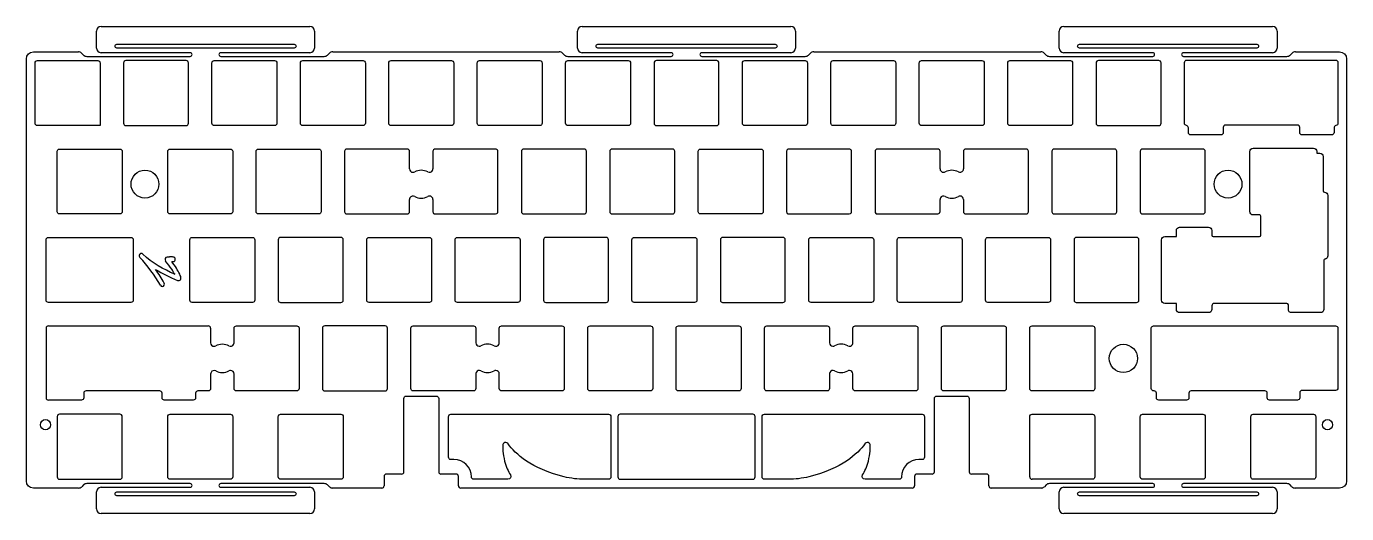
# Model space of a CAD drawing. Header units: millimetres. Extents: x -68 to 216, y -105 to 0.
import ezdxf

# ---------------------------------------------------------------- set-up
doc = ezdxf.new("R2010")
doc.units = ezdxf.units.MM
doc.header["$MEASUREMENT"] = 0
doc.layers.add('Layer 1', color=7, linetype='Continuous', lineweight=0)

# ---------------------------------------------------------------- blocks, each defined once
blk = doc.blocks.new('Block_0')
at = {"layer": 'Layer 1', "color": 18, "lineweight": 25, "true_color": 0x000000}
for p, q in [((-53.17, -4.73), (-53.17, -1.07)), ((-52.17, -0.07), (-7.17, -0.07)), ((-6.17, -1.07), (-6.17, -4.73)), ((50.46, -4.73), (50.46, -1.07)), ((51.46, -0.07), (96.46, -0.07)), ((97.46, -1.07), (97.46, -4.73)), ((154.23, -4.73), (154.23, -1.07)), ((155.23, -0.07), (200.23, -0.07)), ((201.23, -1.07), (201.23, -4.73)), ((-66.77, -5.54), (-57.07, -5.54)), ((-2.26, -5.54), (46.55, -5.54)), ((101.36, -5.54), (150.33, -5.54)), ((205.14, -5.54), (214.68, -5.54)), ((-68.27, -98.02), (-68.27, -7.04)), ((-66.39, -20.93), (-66.39, -7.93)), ((-65.89, -7.43), (-52.89, -7.43)), ((-56.36, -5.83), (-55.96, -6.24)), ((-55.25, -6.53), (-32.97, -6.53)), ((-52.39, -7.93), (-52.39, -21.43)), ((-32.97, -5.73), (-52.17, -5.73)), ((-47.34, -7.93), (-47.34, -20.93)), ((-33.84, -7.43), (-46.84, -7.43)), ((-33.34, -20.93), (-33.34, -7.93)), ((-28.29, -20.93), (-28.29, -7.93)), ((-27.79, -7.43), (-14.79, -7.43)), ((-7.17, -5.73), (-26.37, -5.73)), ((-26.37, -6.53), (-4.08, -6.53)), ((-14.29, -7.93), (-14.29, -20.93)), ((-9.24, -20.93), (-9.24, -7.93)), ((-8.74, -7.43), (4.26, -7.43)), ((-3.37, -6.24), (-2.97, -5.83)), ((4.76, -7.93), (4.76, -20.93)), ((9.81, -20.93), (9.81, -7.93)), ((10.31, -7.43), (23.31, -7.43)), ((23.81, -7.93), (23.81, -20.93)), ((28.86, -20.93), (28.86, -7.93)), ((29.36, -7.43), (42.36, -7.43)), ((42.86, -7.93), (42.86, -20.93)), ((47.26, -5.83), (47.67, -6.24)), ((47.91, -20.93), (47.91, -7.93)), ((48.37, -6.53), (70.66, -6.53)), ((48.41, -7.43), (61.41, -7.43)), ((70.66, -5.73), (51.46, -5.73)), ((61.91, -7.93), (61.91, -20.93)), ((66.96, -7.93), (66.96, -20.93)), ((80.46, -7.43), (67.46, -7.43)), ((96.46, -5.73), (77.26, -5.73)), ((77.26, -6.53), (99.54, -6.53)), ((80.96, -20.93), (80.96, -7.93)), ((86.01, -20.93), (86.01, -7.93)), ((86.51, -7.43), (99.51, -7.43)), ((100.01, -7.93), (100.01, -20.93)), ((100.25, -6.24), (100.65, -5.83)), ((105.06, -20.93), (105.06, -7.93)), ((105.56, -7.43), (118.56, -7.43)), ((119.06, -7.93), (119.06, -20.93)), ((124.11, -20.93), (124.11, -7.93)), ((124.61, -7.43), (137.61, -7.43)), ((138.11, -7.93), (138.11, -20.93)), ((143.16, -20.93), (143.16, -7.93)), ((143.66, -7.43), (156.66, -7.43)), ((151.04, -5.83), (151.44, -6.24)), ((152.15, -6.53), (174.43, -6.53)), ((174.43, -5.73), (155.23, -5.73)), ((157.16, -7.93), (157.16, -20.93)), ((162.21, -7.93), (162.21, -20.93)), ((175.71, -7.43), (162.71, -7.43)), ((176.21, -20.93), (176.21, -7.93)), ((200.23, -5.73), (181.03, -5.73)), ((181.03, -6.53), (203.32, -6.53)), ((181.26, -20.93), (181.26, -7.83)), ((181.76, -7.33), (213.81, -7.33)), ((204.03, -6.24), (204.43, -5.83)), ((214.31, -7.83), (214.31, -20.93)), ((216.18, -7.04), (216.18, -98.02)), ((-52.39, -21.43), (-65.89, -21.43)), ((-46.84, -21.43), (-33.84, -21.43)), ((-14.79, -21.43), (-27.79, -21.43)), ((4.26, -21.43), (-8.74, -21.43)), ((23.31, -21.43), (10.31, -21.43)), ((42.36, -21.43), (29.36, -21.43)), ((61.41, -21.43), (48.41, -21.43)), ((67.46, -21.43), (80.46, -21.43)), ((99.51, -21.43), (86.51, -21.43)), ((118.56, -21.43), (105.56, -21.43)), ((137.61, -21.43), (124.61, -21.43)), ((156.66, -21.43), (143.66, -21.43)), ((162.71, -21.43), (175.71, -21.43)), ((182.1, -22.93), (182.1, -21.92)), ((189.6, -21.83), (189.6, -22.93)), ((205.58, -21.33), (190.1, -21.33)), ((206.08, -22.93), (206.08, -21.83)), ((213.47, -21.92), (213.47, -22.93)), ((189.1, -23.43), (182.6, -23.43)), ((212.97, -23.43), (206.58, -23.43)), ((-61.63, -39.98), (-61.63, -26.98)), ((-61.13, -26.48), (-48.13, -26.48)), ((-47.63, -26.98), (-47.63, -39.98)), ((-37.82, -39.98), (-37.82, -26.98)), ((-37.32, -26.48), (-24.32, -26.48)), ((-23.82, -26.98), (-23.82, -39.98)), ((-18.77, -39.98), (-18.77, -26.98)), ((-18.27, -26.48), (-5.27, -26.48)), ((-4.77, -26.98), (-4.77, -39.98)), ((0.28, -26.98), (0.28, -39.98)), ((13.78, -26.48), (0.78, -26.48)), ((14.28, -30.75), (14.28, -26.98)), ((19.33, -26.98), (19.33, -30.75)), ((32.83, -26.48), (19.83, -26.48)), ((33.33, -39.98), (33.33, -26.98)), ((38.38, -26.98), (38.38, -39.98)), ((51.88, -26.48), (38.88, -26.48)), ((52.38, -39.98), (52.38, -26.98)), ((57.43, -26.98), (57.43, -39.98)), ((70.93, -26.48), (57.93, -26.48)), ((71.43, -39.98), (71.43, -26.98)), ((76.48, -39.98), (76.48, -26.98)), ((76.98, -26.48), (89.98, -26.48)), ((90.48, -26.98), (90.48, -39.98)), ((95.53, -26.98), (95.53, -39.98)), ((109.03, -26.48), (96.03, -26.48)), ((109.53, -39.98), (109.53, -26.98)), ((114.58, -26.98), (114.58, -39.98)), ((128.08, -26.48), (115.08, -26.48)), ((128.58, -30.75), (128.58, -26.98)), ((133.63, -26.98), (133.63, -30.75)), ((147.13, -26.48), (134.13, -26.48)), ((147.63, -39.98), (147.63, -26.98)), ((152.68, -26.98), (152.68, -39.98)), ((166.18, -26.48), (153.18, -26.48)), ((166.68, -39.98), (166.68, -26.98)), ((171.73, -26.98), (171.73, -39.98)), ((185.23, -26.48), (172.23, -26.48)), ((185.73, -39.98), (185.73, -26.98)), ((195.35, -39.98), (195.35, -26.98)), ((196.05, -26.28), (209.05, -26.28)), ((209.75, -26.98), (209.75, -27.37)), ((209.75, -27.37), (210.43, -27.37)), ((211.13, -28.07), (211.13, -35.51)), ((212.13, -36.51), (212.13, -49.51)), ((14.28, -39.98), (14.28, -37.36)), ((19.33, -37.36), (19.33, -39.98)), ((128.58, -39.98), (128.58, -37.36)), ((133.63, -37.36), (133.63, -39.98)), ((-48.13, -40.48), (-61.13, -40.48)), ((-24.32, -40.48), (-37.32, -40.48)), ((-5.27, -40.48), (-18.27, -40.48)), ((0.78, -40.48), (13.78, -40.48)), ((19.83, -40.48), (32.83, -40.48)), ((38.88, -40.48), (51.88, -40.48)), ((57.93, -40.48), (70.93, -40.48)), ((89.98, -40.48), (76.98, -40.48)), ((96.03, -40.48), (109.03, -40.48)), ((115.08, -40.48), (128.08, -40.48)), ((134.13, -40.48), (147.13, -40.48)), ((153.18, -40.48), (166.18, -40.48)), ((172.23, -40.48), (185.23, -40.48)), ((197.43, -40.68), (196.05, -40.68)), ((197.73, -45.03), (197.73, -40.98)), ((177, -45.33), (179.51, -45.33)), ((179.51, -45.33), (179.51, -44.03)), ((180.21, -43.33), (186.46, -43.33)), ((187.16, -44.03), (187.16, -45.03)), ((187.46, -45.33), (197.43, -45.33)), ((-64.03, -59.03), (-64.03, -46.03)), ((-63.53, -45.53), (-45.75, -45.53)), ((-45.25, -46.03), (-45.25, -59.03)), ((-33.05, -59.03), (-33.05, -46.03)), ((-32.55, -45.53), (-19.55, -45.53)), ((-19.05, -46.03), (-19.05, -59.03)), ((-14, -46.03), (-14, -59.03)), ((-0.5, -45.53), (-13.5, -45.53)), ((0, -59.03), (0, -46.03)), ((5.05, -59.03), (5.05, -46.03)), ((5.55, -45.53), (18.55, -45.53)), ((19.05, -46.03), (19.05, -59.03)), ((24.1, -59.03), (24.1, -46.03)), ((24.6, -45.53), (37.6, -45.53)), ((38.1, -46.03), (38.1, -59.03)), ((43.15, -46.03), (43.15, -59.03)), ((56.65, -45.53), (43.65, -45.53)), ((57.15, -59.03), (57.15, -46.03)), ((62.2, -59.03), (62.2, -46.03)), ((62.7, -45.53), (75.7, -45.53)), ((76.2, -46.03), (76.2, -59.03)), ((81.25, -46.03), (81.25, -59.03)), ((94.75, -45.53), (81.75, -45.53)), ((95.25, -59.03), (95.25, -46.03)), ((100.3, -59.03), (100.3, -46.03)), ((100.8, -45.53), (113.8, -45.53)), ((114.3, -46.03), (114.3, -59.03)), ((119.35, -59.03), (119.35, -46.03)), ((119.85, -45.53), (132.85, -45.53)), ((133.35, -46.03), (133.35, -59.03)), ((138.4, -59.03), (138.4, -46.03)), ((138.9, -45.53), (151.9, -45.53)), ((152.4, -46.03), (152.4, -59.03)), ((157.45, -46.03), (157.45, -59.03)), ((170.95, -45.53), (157.95, -45.53)), ((171.45, -59.03), (171.45, -46.03)), ((176.3, -59.03), (176.3, -46.03)), ((-36.67, -50.72), (-36.64, -50.72)), ((211.29, -50.49), (211.29, -61.03)), ((-45.75, -59.53), (-63.53, -59.53)), ((-19.55, -59.53), (-32.55, -59.53)), ((-13.5, -59.53), (-0.5, -59.53)), ((18.55, -59.53), (5.55, -59.53)), ((37.6, -59.53), (24.6, -59.53)), ((43.65, -59.53), (56.65, -59.53)), ((75.7, -59.53), (62.7, -59.53)), ((81.75, -59.53), (94.75, -59.53)), ((113.8, -59.53), (100.8, -59.53)), ((132.85, -59.53), (119.85, -59.53)), ((151.9, -59.53), (138.9, -59.53)), ((157.95, -59.53), (170.95, -59.53)), ((179.51, -59.73), (177, -59.73)), ((179.51, -61.03), (179.51, -59.73)), ((203.34, -59.73), (187.66, -59.73)), ((186.46, -61.73), (180.21, -61.73)), ((187.16, -60.23), (187.16, -61.03)), ((203.64, -61.03), (203.64, -60.03)), ((210.59, -61.73), (204.34, -61.73)), ((-64.03, -65.08), (-64.03, -80.08)), ((-63.53, -64.58), (-29.08, -64.58)), ((-28.58, -65.08), (-28.58, -68.23)), ((-23.53, -68.23), (-23.53, -65.08)), ((-23.03, -64.58), (-10.03, -64.58)), ((-9.53, -65.08), (-9.53, -78.08)), ((-4.48, -65.08), (-4.48, -78.08)), ((9.02, -64.58), (-3.98, -64.58)), ((9.52, -78.08), (9.52, -65.08)), ((14.57, -78.08), (14.57, -65.08)), ((15.07, -64.58), (28.07, -64.58)), ((28.57, -65.08), (28.57, -68.22)), ((33.62, -68.22), (33.62, -65.08)), ((34.12, -64.58), (47.12, -64.58)), ((47.62, -65.08), (47.62, -78.08)), ((52.67, -78.08), (52.67, -65.08)), ((53.17, -64.58), (66.17, -64.58)), ((66.67, -65.08), (66.67, -78.08)), ((71.72, -78.08), (71.72, -65.08)), ((72.22, -64.58), (85.22, -64.58)), ((85.72, -65.08), (85.72, -78.08)), ((90.77, -78.08), (90.77, -65.08)), ((91.27, -64.58), (104.27, -64.58)), ((104.77, -65.08), (104.77, -68.22)), ((109.82, -68.22), (109.82, -65.08)), ((110.32, -64.58), (123.32, -64.58)), ((123.82, -65.08), (123.82, -78.08)), ((128.87, -78.08), (128.87, -65.08)), ((129.37, -64.58), (142.37, -64.58)), ((142.87, -65.08), (142.87, -78.08)), ((147.92, -78.08), (147.92, -65.08)), ((148.42, -64.58), (161.42, -64.58)), ((161.92, -65.08), (161.92, -78.08)), ((174.11, -78.08), (174.11, -65.08)), ((174.61, -64.58), (213.81, -64.58)), ((214.31, -65.08), (214.31, -77.98)), ((-28.58, -74.95), (-28.58, -78.08)), ((-23.53, -78.08), (-23.53, -74.95)), ((28.57, -74.94), (28.57, -78.08)), ((33.62, -78.08), (33.62, -74.94)), ((104.77, -74.94), (104.77, -78.08)), ((109.82, -78.08), (109.82, -74.94)), ((-55.92, -79.08), (-55.92, -80.08)), ((-39.55, -78.58), (-55.42, -78.58)), ((-39.05, -80.08), (-39.05, -79.08)), ((-31.8, -79.08), (-31.8, -80.08)), ((-29.08, -78.58), (-31.3, -78.58)), ((-10.03, -78.58), (-23.03, -78.58)), ((-3.98, -78.58), (9.02, -78.58)), ((28.07, -78.58), (15.07, -78.58)), ((47.12, -78.58), (34.12, -78.58)), ((66.17, -78.58), (53.17, -78.58)), ((85.22, -78.58), (72.22, -78.58)), ((104.27, -78.58), (91.27, -78.58)), ((123.32, -78.58), (110.32, -78.58)), ((142.37, -78.58), (129.37, -78.58)), ((161.42, -78.58), (148.42, -78.58)), ((174.7, -78.58), (174.61, -78.58)), ((175.2, -80.08), (175.2, -79.08)), ((182.2, -79.08), (182.2, -80.08)), ((198.58, -78.58), (182.7, -78.58)), ((199.08, -80.08), (199.08, -79.08)), ((206.08, -78.98), (206.08, -80.08)), ((213.81, -78.48), (206.58, -78.48)), ((-62.67, -80.58), (-63.53, -80.58)), ((-56.42, -80.58), (-62.67, -80.58)), ((-32.3, -80.58), (-38.55, -80.58)), ((13.06, -96.02), (13.06, -80.2)), ((13.56, -79.7), (20.06, -79.7)), ((20.56, -80.2), (20.56, -96.02)), ((127.36, -96.02), (127.36, -80.2)), ((127.86, -79.7), (134.36, -79.7)), ((134.86, -80.2), (134.86, -96.02)), ((181.7, -80.58), (175.7, -80.58)), ((205.58, -80.58), (199.58, -80.58)), ((-61.63, -84.13), (-61.63, -97.13)), ((-48.13, -83.63), (-61.13, -83.63)), ((-47.63, -97.13), (-47.63, -84.13)), ((-37.82, -97.13), (-37.82, -84.13)), ((-37.32, -83.63), (-24.32, -83.63)), ((-23.82, -84.13), (-23.82, -97.13)), ((-14, -97.13), (-14, -84.13)), ((-13.5, -83.63), (-0.5, -83.63)), ((0, -84.13), (0, -97.13)), ((147.92, -97.13), (147.92, -84.13)), ((148.42, -83.63), (161.42, -83.63)), ((161.92, -84.13), (161.92, -97.13)), ((171.73, -97.13), (171.73, -84.13)), ((172.23, -83.63), (185.23, -83.63)), ((185.73, -84.13), (185.73, -97.13)), ((195.55, -97.13), (195.55, -84.13)), ((196.05, -83.63), (209.05, -83.63)), ((209.55, -84.13), (209.55, -97.13)), ((12.56, -96.52), (9.31, -96.52)), ((24.31, -96.52), (21.06, -96.52)), ((126.86, -96.52), (123.61, -96.52)), ((138.61, -96.52), (135.36, -96.52)), ((-57.05, -99.52), (-66.77, -99.52)), ((-61.13, -97.63), (-48.13, -97.63)), ((-55.96, -98.85), (-56.34, -99.23)), ((-32.97, -98.56), (-55.25, -98.56)), ((-52.17, -99.36), (-32.97, -99.36)), ((-24.32, -97.63), (-37.32, -97.63)), ((-4.08, -98.56), (-26.37, -98.56)), ((-26.37, -99.36), (-7.17, -99.36)), ((-0.5, -97.63), (-13.5, -97.63)), ((-2.99, -99.23), (-3.37, -98.85)), ((8.31, -99.52), (-2.29, -99.52)), ((8.81, -97.02), (8.81, -99.02)), ((24.81, -99.02), (24.81, -97.02)), ((122.61, -99.52), (25.31, -99.52)), ((123.11, -97.02), (123.11, -99.02)), ((139.11, -99.02), (139.11, -97.02)), ((150.35, -99.52), (139.61, -99.52)), ((161.42, -97.63), (148.42, -97.63)), ((151.44, -98.85), (151.06, -99.23)), ((174.43, -98.56), (152.15, -98.56)), ((155.23, -99.36), (174.43, -99.36)), ((185.23, -97.63), (172.23, -97.63)), ((203.32, -98.56), (181.03, -98.56)), ((181.03, -99.36), (200.23, -99.36)), ((209.05, -97.63), (196.05, -97.63)), ((204.41, -99.23), (204.03, -98.85)), ((214.68, -99.52), (205.11, -99.52)), ((-53.17, -104.02), (-53.17, -100.36)), ((-6.17, -100.36), (-6.17, -104.02)), ((154.23, -104.02), (154.23, -100.36)), ((201.23, -100.36), (201.23, -104.02)), ((-7.17, -105.02), (-52.17, -105.02)), ((200.23, -105.02), (155.23, -105.02))]:
    blk.add_line(p, q, dxfattribs=at)
for centre, radius in [((-42.72, -34.05), 3), ((190.64, -34.05), 3), ((168.09, -71.59), 3.05), ((-64.15, -85.87), 1.1), ((212.07, -85.87), 1.1)]:
    blk.add_circle(centre, radius, dxfattribs=at)
for points in [[(-52.17, -0.07), (-52.72, -0.07), (-53.17, -0.52), (-53.17, -1.07)], [(-6.17, -1.07), (-6.17, -0.52), (-6.61, -0.07), (-7.17, -0.07)], [(51.46, -0.07), (50.91, -0.07), (50.46, -0.52), (50.46, -1.07)], [(97.46, -1.07), (97.46, -0.52), (97.01, -0.07), (96.46, -0.07)], [(155.23, -0.07), (154.68, -0.07), (154.23, -0.52), (154.23, -1.07)], [(201.23, -1.07), (201.23, -0.52), (200.79, -0.07), (200.23, -0.07)], [(-68.27, -7.04), (-68.27, -6.21), (-67.6, -5.54), (-66.77, -5.54)], [(-56.36, -5.83), (-56.55, -5.65), (-56.81, -5.54), (-57.07, -5.54)], [(-53.17, -4.73), (-53.17, -5.28), (-52.72, -5.73), (-52.17, -5.73)], [(-7.17, -5.73), (-6.61, -5.73), (-6.17, -5.28), (-6.17, -4.73)], [(-2.26, -5.54), (-2.53, -5.54), (-2.78, -5.65), (-2.97, -5.83)], [(47.26, -5.83), (47.07, -5.65), (46.82, -5.54), (46.55, -5.54)], [(50.46, -4.73), (50.46, -5.28), (50.91, -5.73), (51.46, -5.73)], [(96.46, -5.73), (97.01, -5.73), (97.46, -5.28), (97.46, -4.73)], [(101.36, -5.54), (101.1, -5.54), (100.84, -5.65), (100.65, -5.83)], [(151.04, -5.83), (150.85, -5.65), (150.6, -5.54), (150.33, -5.54)], [(154.23, -4.73), (154.23, -5.28), (154.68, -5.73), (155.23, -5.73)], [(200.23, -5.73), (200.79, -5.73), (201.23, -5.28), (201.23, -4.73)], [(205.14, -5.54), (204.87, -5.54), (204.62, -5.65), (204.43, -5.83)], [(214.68, -5.54), (215.51, -5.54), (216.18, -6.21), (216.18, -7.04)], [(-66.39, -7.93), (-66.39, -7.66), (-66.17, -7.43), (-65.89, -7.43)], [(-55.96, -6.24), (-55.77, -6.43), (-55.52, -6.53), (-55.25, -6.53)], [(-52.89, -7.43), (-52.62, -7.43), (-52.39, -7.66), (-52.39, -7.93)], [(-46.84, -7.43), (-47.12, -7.43), (-47.34, -7.66), (-47.34, -7.93)], [(-33.34, -7.93), (-33.34, -7.66), (-33.57, -7.43), (-33.84, -7.43)], [(-32.57, -6.13), (-32.57, -5.91), (-32.75, -5.73), (-32.97, -5.73)], [(-32.97, -6.53), (-32.75, -6.53), (-32.57, -6.35), (-32.57, -6.13)], [(-28.29, -7.93), (-28.29, -7.66), (-28.07, -7.43), (-27.79, -7.43)], [(-14.79, -7.43), (-14.52, -7.43), (-14.29, -7.66), (-14.29, -7.93)], [(-9.24, -7.93), (-9.24, -7.66), (-9.02, -7.43), (-8.74, -7.43)], [(-4.08, -6.53), (-3.82, -6.53), (-3.56, -6.43), (-3.37, -6.24)], [(4.26, -7.43), (4.53, -7.43), (4.76, -7.66), (4.76, -7.93)], [(9.81, -7.93), (9.81, -7.66), (10.03, -7.43), (10.31, -7.43)], [(23.31, -7.43), (23.58, -7.43), (23.81, -7.66), (23.81, -7.93)], [(28.86, -7.93), (28.86, -7.66), (29.08, -7.43), (29.36, -7.43)], [(42.36, -7.43), (42.63, -7.43), (42.86, -7.66), (42.86, -7.93)], [(47.67, -6.24), (47.85, -6.43), (48.11, -6.53), (48.37, -6.53)], [(47.91, -7.93), (47.91, -7.66), (48.13, -7.43), (48.41, -7.43)], [(61.41, -7.43), (61.68, -7.43), (61.91, -7.66), (61.91, -7.93)], [(67.46, -7.43), (67.18, -7.43), (66.96, -7.66), (66.96, -7.93)], [(71.06, -6.13), (71.06, -5.91), (70.88, -5.73), (70.66, -5.73)], [(70.66, -6.53), (70.88, -6.53), (71.06, -6.35), (71.06, -6.13)], [(77.26, -5.73), (77.04, -5.73), (76.86, -5.91), (76.86, -6.13)], [(76.86, -6.13), (76.86, -6.35), (77.04, -6.53), (77.26, -6.53)], [(80.96, -7.93), (80.96, -7.66), (80.73, -7.43), (80.46, -7.43)], [(86.01, -7.93), (86.01, -7.66), (86.23, -7.43), (86.51, -7.43)], [(99.51, -7.43), (99.78, -7.43), (100.01, -7.66), (100.01, -7.93)], [(99.54, -6.53), (99.81, -6.53), (100.06, -6.43), (100.25, -6.24)], [(105.06, -7.93), (105.06, -7.66), (105.28, -7.43), (105.56, -7.43)], [(118.56, -7.43), (118.83, -7.43), (119.06, -7.66), (119.06, -7.93)], [(124.11, -7.93), (124.11, -7.66), (124.33, -7.43), (124.61, -7.43)], [(137.61, -7.43), (137.88, -7.43), (138.11, -7.66), (138.11, -7.93)], [(143.16, -7.93), (143.16, -7.66), (143.38, -7.43), (143.66, -7.43)], [(151.44, -6.24), (151.63, -6.43), (151.88, -6.53), (152.15, -6.53)], [(156.66, -7.43), (156.93, -7.43), (157.16, -7.66), (157.16, -7.93)], [(162.71, -7.43), (162.43, -7.43), (162.21, -7.66), (162.21, -7.93)], [(174.83, -6.13), (174.83, -5.91), (174.65, -5.73), (174.43, -5.73)], [(174.43, -6.53), (174.65, -6.53), (174.83, -6.35), (174.83, -6.13)], [(176.21, -7.93), (176.21, -7.66), (175.98, -7.43), (175.71, -7.43)], [(181.03, -5.73), (180.81, -5.73), (180.63, -5.91), (180.63, -6.13)], [(180.63, -6.13), (180.63, -6.35), (180.81, -6.53), (181.03, -6.53)], [(181.26, -7.83), (181.26, -7.56), (181.48, -7.33), (181.76, -7.33)], [(203.32, -6.53), (203.58, -6.53), (203.84, -6.43), (204.03, -6.24)], [(213.81, -7.33), (214.08, -7.33), (214.31, -7.56), (214.31, -7.83)], [(-65.89, -21.43), (-66.17, -21.43), (-66.39, -21.21), (-66.39, -20.93)], [(-47.34, -20.93), (-47.34, -21.21), (-47.12, -21.43), (-46.84, -21.43)], [(-33.84, -21.43), (-33.57, -21.43), (-33.34, -21.21), (-33.34, -20.93)], [(-27.79, -21.43), (-28.07, -21.43), (-28.29, -21.21), (-28.29, -20.93)], [(-14.29, -20.93), (-14.29, -21.21), (-14.52, -21.43), (-14.79, -21.43)], [(-8.74, -21.43), (-9.02, -21.43), (-9.24, -21.21), (-9.24, -20.93)], [(4.76, -20.93), (4.76, -21.21), (4.53, -21.43), (4.26, -21.43)], [(10.31, -21.43), (10.03, -21.43), (9.81, -21.21), (9.81, -20.93)], [(23.81, -20.93), (23.81, -21.21), (23.58, -21.43), (23.31, -21.43)], [(29.36, -21.43), (29.08, -21.43), (28.86, -21.21), (28.86, -20.93)], [(42.86, -20.93), (42.86, -21.21), (42.63, -21.43), (42.36, -21.43)], [(48.41, -21.43), (48.13, -21.43), (47.91, -21.21), (47.91, -20.93)], [(61.91, -20.93), (61.91, -21.21), (61.68, -21.43), (61.41, -21.43)], [(66.96, -20.93), (66.96, -21.21), (67.18, -21.43), (67.46, -21.43)], [(80.46, -21.43), (80.73, -21.43), (80.96, -21.21), (80.96, -20.93)], [(86.51, -21.43), (86.23, -21.43), (86.01, -21.21), (86.01, -20.93)], [(100.01, -20.93), (100.01, -21.21), (99.78, -21.43), (99.51, -21.43)], [(105.56, -21.43), (105.28, -21.43), (105.06, -21.21), (105.06, -20.93)], [(119.06, -20.93), (119.06, -21.21), (118.83, -21.43), (118.56, -21.43)], [(124.61, -21.43), (124.33, -21.43), (124.11, -21.21), (124.11, -20.93)], [(138.11, -20.93), (138.11, -21.21), (137.88, -21.43), (137.61, -21.43)], [(143.66, -21.43), (143.38, -21.43), (143.16, -21.21), (143.16, -20.93)], [(157.16, -20.93), (157.16, -21.21), (156.93, -21.43), (156.66, -21.43)], [(162.21, -20.93), (162.21, -21.21), (162.43, -21.43), (162.71, -21.43)], [(175.71, -21.43), (175.98, -21.43), (176.21, -21.21), (176.21, -20.93)], [(190.1, -21.33), (189.82, -21.33), (189.6, -21.56), (189.6, -21.83)], [(206.08, -21.83), (206.08, -21.56), (205.85, -21.33), (205.58, -21.33)], [(182.6, -23.43), (182.32, -23.43), (182.1, -23.21), (182.1, -22.93)], [(189.6, -22.93), (189.6, -23.21), (189.37, -23.43), (189.1, -23.43)], [(206.58, -23.43), (206.3, -23.43), (206.08, -23.21), (206.08, -22.93)], [(213.47, -22.93), (213.47, -23.21), (213.25, -23.43), (212.97, -23.43)], [(-61.63, -26.98), (-61.63, -26.71), (-61.41, -26.48), (-61.13, -26.48)], [(-48.13, -26.48), (-47.85, -26.48), (-47.63, -26.71), (-47.63, -26.98)], [(-37.82, -26.98), (-37.82, -26.71), (-37.59, -26.48), (-37.32, -26.48)], [(-24.32, -26.48), (-24.04, -26.48), (-23.82, -26.71), (-23.82, -26.98)], [(-18.77, -26.98), (-18.77, -26.71), (-18.54, -26.48), (-18.27, -26.48)], [(-5.27, -26.48), (-4.99, -26.48), (-4.77, -26.71), (-4.77, -26.98)], [(0.78, -26.48), (0.51, -26.48), (0.28, -26.71), (0.28, -26.98)], [(14.28, -26.98), (14.28, -26.71), (14.06, -26.48), (13.78, -26.48)], [(19.48, -26.63), (19.39, -26.72), (19.33, -26.85), (19.33, -26.98)], [(19.83, -26.48), (19.7, -26.48), (19.57, -26.53), (19.48, -26.63)], [(32.93, -26.49), (32.9, -26.49), (32.87, -26.48), (32.83, -26.48)], [(33.25, -26.7), (33.17, -26.59), (33.06, -26.52), (32.93, -26.49)], [(33.29, -26.79), (33.28, -26.76), (33.27, -26.73), (33.25, -26.7)], [(33.33, -26.98), (33.33, -26.92), (33.32, -26.85), (33.29, -26.79)], [(38.88, -26.48), (38.61, -26.48), (38.38, -26.71), (38.38, -26.98)], [(52.38, -26.98), (52.38, -26.71), (52.16, -26.48), (51.88, -26.48)], [(57.93, -26.48), (57.66, -26.48), (57.43, -26.71), (57.43, -26.98)], [(71.43, -26.98), (71.43, -26.71), (71.21, -26.48), (70.93, -26.48)], [(76.48, -26.98), (76.48, -26.71), (76.71, -26.48), (76.98, -26.48)], [(89.98, -26.48), (90.26, -26.48), (90.48, -26.71), (90.48, -26.98)], [(95.68, -26.63), (95.59, -26.72), (95.53, -26.85), (95.53, -26.98)], [(96.03, -26.48), (95.9, -26.48), (95.77, -26.53), (95.68, -26.63)], [(109.13, -26.49), (109.1, -26.49), (109.07, -26.48), (109.03, -26.48)], [(109.45, -26.7), (109.37, -26.59), (109.26, -26.52), (109.13, -26.49)], [(109.49, -26.79), (109.48, -26.76), (109.47, -26.73), (109.45, -26.7)], [(109.53, -26.98), (109.53, -26.92), (109.52, -26.85), (109.49, -26.79)], [(114.73, -26.63), (114.64, -26.72), (114.58, -26.85), (114.58, -26.98)], [(115.08, -26.48), (114.95, -26.48), (114.82, -26.53), (114.73, -26.63)], [(128.58, -26.98), (128.58, -26.71), (128.36, -26.48), (128.08, -26.48)], [(134.13, -26.48), (133.86, -26.48), (133.63, -26.71), (133.63, -26.98)], [(147.63, -26.98), (147.63, -26.71), (147.41, -26.48), (147.13, -26.48)], [(153.18, -26.48), (152.91, -26.48), (152.68, -26.71), (152.68, -26.98)], [(166.68, -26.98), (166.68, -26.71), (166.46, -26.48), (166.18, -26.48)], [(172.23, -26.48), (171.96, -26.48), (171.73, -26.71), (171.73, -26.98)], [(185.73, -26.98), (185.73, -26.71), (185.51, -26.48), (185.23, -26.48)], [(195.35, -26.98), (195.35, -26.6), (195.66, -26.28), (196.05, -26.28)], [(209.05, -26.28), (209.43, -26.28), (209.75, -26.6), (209.75, -26.98)], [(210.43, -27.37), (210.81, -27.37), (211.13, -27.68), (211.13, -28.07)], [(18.23, -31.41), (17.34, -30.94), (16.27, -30.94), (15.39, -31.41)], [(132.53, -31.41), (131.64, -30.94), (130.57, -30.94), (129.69, -31.41)], [(15.39, -36.7), (16.27, -37.18), (17.34, -37.18), (18.23, -36.7)], [(129.69, -36.7), (130.57, -37.18), (131.64, -37.18), (132.53, -36.7)], [(-61.13, -40.48), (-61.41, -40.48), (-61.63, -40.26), (-61.63, -39.98)], [(-47.63, -39.98), (-47.63, -40.26), (-47.85, -40.48), (-48.13, -40.48)], [(-37.32, -40.48), (-37.59, -40.48), (-37.82, -40.26), (-37.82, -39.98)], [(-23.82, -39.98), (-23.82, -40.26), (-24.04, -40.48), (-24.32, -40.48)], [(-18.27, -40.48), (-18.54, -40.48), (-18.77, -40.26), (-18.77, -39.98)], [(-4.77, -39.98), (-4.77, -40.26), (-4.99, -40.48), (-5.27, -40.48)], [(0.28, -39.98), (0.28, -40.26), (0.51, -40.48), (0.78, -40.48)], [(13.78, -40.48), (14.06, -40.48), (14.28, -40.26), (14.28, -39.98)], [(19.33, -39.98), (19.33, -40.12), (19.39, -40.24), (19.48, -40.34)], [(19.48, -40.34), (19.51, -40.37), (19.56, -40.4), (19.6, -40.42)], [(19.6, -40.42), (19.68, -40.46), (19.75, -40.48), (19.83, -40.48)], [(38.38, -39.98), (38.38, -40.26), (38.61, -40.48), (38.88, -40.48)], [(51.88, -40.48), (52.16, -40.48), (52.38, -40.26), (52.38, -39.98)], [(57.43, -39.98), (57.43, -40.26), (57.66, -40.48), (57.93, -40.48)], [(70.93, -40.48), (71.21, -40.48), (71.43, -40.26), (71.43, -39.98)], [(76.98, -40.48), (76.71, -40.48), (76.48, -40.26), (76.48, -39.98)], [(90.48, -39.98), (90.48, -40.26), (90.26, -40.48), (89.98, -40.48)], [(95.53, -39.98), (95.53, -40.12), (95.59, -40.24), (95.68, -40.34)], [(95.68, -40.34), (95.71, -40.37), (95.76, -40.4), (95.8, -40.42)], [(95.8, -40.42), (95.88, -40.46), (95.95, -40.48), (96.03, -40.48)], [(114.58, -39.98), (114.58, -40.12), (114.64, -40.24), (114.73, -40.34)], [(114.73, -40.34), (114.76, -40.37), (114.81, -40.4), (114.85, -40.42)], [(114.85, -40.42), (114.93, -40.46), (115, -40.48), (115.08, -40.48)], [(133.63, -39.98), (133.63, -40.26), (133.86, -40.48), (134.13, -40.48)], [(147.13, -40.48), (147.41, -40.48), (147.63, -40.26), (147.63, -39.98)], [(152.68, -39.98), (152.68, -40.26), (152.91, -40.48), (153.18, -40.48)], [(166.18, -40.48), (166.46, -40.48), (166.68, -40.26), (166.68, -39.98)], [(171.73, -39.98), (171.73, -40.26), (171.96, -40.48), (172.23, -40.48)], [(185.23, -40.48), (185.51, -40.48), (185.73, -40.26), (185.73, -39.98)], [(196.05, -40.68), (195.66, -40.68), (195.35, -40.37), (195.35, -39.98)], [(197.73, -40.98), (197.73, -40.82), (197.59, -40.68), (197.43, -40.68)], [(176.3, -46.03), (176.3, -45.65), (176.61, -45.33), (177, -45.33)], [(179.51, -44.03), (179.51, -43.65), (179.83, -43.33), (180.21, -43.33)], [(186.46, -43.33), (186.85, -43.33), (187.16, -43.65), (187.16, -44.03)], [(187.16, -45.03), (187.16, -45.2), (187.3, -45.33), (187.46, -45.33)], [(197.43, -45.33), (197.59, -45.33), (197.73, -45.2), (197.73, -45.03)], [(-64.03, -46.03), (-64.03, -45.76), (-63.8, -45.53), (-63.53, -45.53)], [(-45.75, -45.53), (-45.47, -45.53), (-45.25, -45.76), (-45.25, -46.03)], [(-33.05, -46.03), (-33.05, -45.76), (-32.83, -45.53), (-32.55, -45.53)], [(-19.55, -45.53), (-19.28, -45.53), (-19.05, -45.76), (-19.05, -46.03)], [(-13.5, -45.53), (-13.78, -45.53), (-14, -45.76), (-14, -46.03)], [(0, -46.03), (0, -45.76), (-0.23, -45.53), (-0.5, -45.53)], [(5.05, -46.03), (5.05, -45.76), (5.27, -45.53), (5.55, -45.53)], [(18.55, -45.53), (18.82, -45.53), (19.05, -45.76), (19.05, -46.03)], [(24.1, -46.03), (24.1, -45.76), (24.32, -45.53), (24.6, -45.53)], [(37.6, -45.53), (37.87, -45.53), (38.1, -45.76), (38.1, -46.03)], [(43.65, -45.53), (43.37, -45.53), (43.15, -45.76), (43.15, -46.03)], [(57.15, -46.03), (57.15, -45.76), (56.92, -45.53), (56.65, -45.53)], [(62.2, -46.03), (62.2, -45.76), (62.42, -45.53), (62.7, -45.53)], [(75.7, -45.53), (75.97, -45.53), (76.2, -45.76), (76.2, -46.03)], [(81.75, -45.53), (81.47, -45.53), (81.25, -45.76), (81.25, -46.03)], [(95.25, -46.03), (95.25, -45.76), (95.02, -45.53), (94.75, -45.53)], [(100.3, -46.03), (100.3, -45.76), (100.52, -45.53), (100.8, -45.53)], [(113.8, -45.53), (114.07, -45.53), (114.3, -45.76), (114.3, -46.03)], [(119.35, -46.03), (119.35, -45.76), (119.57, -45.53), (119.85, -45.53)], [(132.85, -45.53), (133.12, -45.53), (133.35, -45.76), (133.35, -46.03)], [(138.4, -46.03), (138.4, -45.76), (138.62, -45.53), (138.9, -45.53)], [(151.9, -45.53), (152.17, -45.53), (152.4, -45.76), (152.4, -46.03)], [(157.95, -45.53), (157.67, -45.53), (157.45, -45.76), (157.45, -46.03)], [(171.45, -46.03), (171.45, -45.76), (171.22, -45.53), (170.95, -45.53)], [(-43.94, -49.3), (-44.02, -49.48), (-43.98, -49.67), (-43.84, -49.82)], [(-39.39, -55.84), (-40.64, -53.67), (-42.14, -51.64), (-43.84, -49.82)], [(-36.3, -53.47), (-38.7, -52.38), (-41.2, -51.14), (-43.16, -49.13)], [(-38.37, -50.09), (-38.44, -50.26), (-38.4, -50.45), (-38.27, -50.61)], [(-37.93, -49.78), (-38.14, -49.8), (-38.3, -49.92), (-38.37, -50.09)], [(-36.95, -52.39), (-37.35, -51.78), (-37.79, -51.18), (-38.27, -50.61)], [(-35.94, -52.17), (-36.25, -51.69), (-36.59, -51.19), (-36.96, -50.71)], [(-36.96, -50.71), (-36.86, -50.71), (-36.77, -50.71), (-36.67, -50.72)], [(-36.2, -50.27), (-36.2, -50.02), (-36.36, -49.76), (-36.67, -49.75)], [(-36.64, -50.72), (-36.35, -50.72), (-36.21, -50.49), (-36.2, -50.27)], [(-38.56, -55.35), (-39.13, -54.36), (-39.76, -53.38), (-40.44, -52.44)], [(-40.44, -52.44), (-38.98, -53.31), (-37.44, -54.02), (-35.73, -54.78)], [(-36.41, -53.29), (-36.58, -52.99), (-36.76, -52.69), (-36.95, -52.39)], [(-35.23, -53.44), (-35.45, -53.01), (-35.69, -52.58), (-35.94, -52.17)], [(-35.02, -54.49), (-34.88, -54.12), (-35.05, -53.78), (-35.23, -53.44)], [(-39.39, -55.84), (-39.31, -56), (-39.17, -56.08), (-39.01, -56.08)], [(-39.01, -56.08), (-38.82, -56.08), (-38.64, -55.97), (-38.55, -55.82)], [(-38.55, -55.82), (-38.47, -55.67), (-38.47, -55.51), (-38.56, -55.35)], [(-35.73, -54.78), (-35.64, -54.82), (-35.56, -54.84), (-35.48, -54.84)], [(-35.48, -54.84), (-35.27, -54.84), (-35.1, -54.71), (-35.02, -54.49)], [(-63.53, -59.53), (-63.8, -59.53), (-64.03, -59.31), (-64.03, -59.03)], [(-45.25, -59.03), (-45.25, -59.31), (-45.47, -59.53), (-45.75, -59.53)], [(-32.55, -59.53), (-32.83, -59.53), (-33.05, -59.31), (-33.05, -59.03)], [(-19.05, -59.03), (-19.05, -59.31), (-19.28, -59.53), (-19.55, -59.53)], [(-14, -59.03), (-14, -59.31), (-13.78, -59.53), (-13.5, -59.53)], [(-0.5, -59.53), (-0.23, -59.53), (0, -59.31), (0, -59.03)], [(5.55, -59.53), (5.27, -59.53), (5.05, -59.31), (5.05, -59.03)], [(19.05, -59.03), (19.05, -59.31), (18.82, -59.53), (18.55, -59.53)], [(24.6, -59.53), (24.32, -59.53), (24.1, -59.31), (24.1, -59.03)], [(38.1, -59.03), (38.1, -59.31), (37.87, -59.53), (37.6, -59.53)], [(43.15, -59.03), (43.15, -59.31), (43.37, -59.53), (43.65, -59.53)], [(56.65, -59.53), (56.92, -59.53), (57.15, -59.31), (57.15, -59.03)], [(62.7, -59.53), (62.42, -59.53), (62.2, -59.31), (62.2, -59.03)], [(76.2, -59.03), (76.2, -59.31), (75.97, -59.53), (75.7, -59.53)], [(81.25, -59.03), (81.25, -59.31), (81.47, -59.53), (81.75, -59.53)], [(94.75, -59.53), (95.02, -59.53), (95.25, -59.31), (95.25, -59.03)], [(100.8, -59.53), (100.52, -59.53), (100.3, -59.31), (100.3, -59.03)], [(114.3, -59.03), (114.3, -59.31), (114.07, -59.53), (113.8, -59.53)], [(119.85, -59.53), (119.57, -59.53), (119.35, -59.31), (119.35, -59.03)], [(133.35, -59.03), (133.35, -59.31), (133.12, -59.53), (132.85, -59.53)], [(138.9, -59.53), (138.62, -59.53), (138.4, -59.31), (138.4, -59.03)], [(152.4, -59.03), (152.4, -59.31), (152.17, -59.53), (151.9, -59.53)], [(157.45, -59.03), (157.45, -59.31), (157.67, -59.53), (157.95, -59.53)], [(170.95, -59.53), (171.22, -59.53), (171.45, -59.31), (171.45, -59.03)], [(177, -59.73), (176.61, -59.73), (176.3, -59.42), (176.3, -59.03)], [(203.64, -60.03), (203.64, -59.87), (203.51, -59.73), (203.34, -59.73)], [(180.21, -61.73), (179.83, -61.73), (179.51, -61.42), (179.51, -61.03)], [(187.16, -61.03), (187.16, -61.42), (186.85, -61.73), (186.46, -61.73)], [(204.34, -61.73), (203.95, -61.73), (203.64, -61.42), (203.64, -61.03)], [(211.29, -61.03), (211.29, -61.42), (210.98, -61.73), (210.59, -61.73)], [(-28.58, -65.08), (-28.58, -64.81), (-28.8, -64.58), (-29.08, -64.58)], [(-23.53, -65.08), (-23.53, -64.81), (-23.31, -64.58), (-23.03, -64.58)], [(-10.03, -64.58), (-9.75, -64.58), (-9.53, -64.81), (-9.53, -65.08)], [(-3.98, -64.58), (-4.26, -64.58), (-4.48, -64.81), (-4.48, -65.08)], [(9.52, -65.08), (9.52, -64.81), (9.3, -64.58), (9.02, -64.58)], [(14.57, -65.08), (14.57, -64.81), (14.79, -64.58), (15.07, -64.58)], [(28.07, -64.58), (28.35, -64.58), (28.57, -64.81), (28.57, -65.08)], [(33.62, -65.08), (33.62, -64.81), (33.84, -64.58), (34.12, -64.58)], [(47.12, -64.58), (47.4, -64.58), (47.62, -64.81), (47.62, -65.08)], [(52.67, -65.08), (52.67, -64.81), (52.89, -64.58), (53.17, -64.58)], [(66.17, -64.58), (66.45, -64.58), (66.67, -64.81), (66.67, -65.08)], [(71.72, -65.08), (71.72, -64.81), (71.94, -64.58), (72.22, -64.58)], [(85.22, -64.58), (85.5, -64.58), (85.72, -64.81), (85.72, -65.08)], [(90.77, -65.08), (90.77, -64.81), (90.99, -64.58), (91.27, -64.58)], [(104.27, -64.58), (104.55, -64.58), (104.77, -64.81), (104.77, -65.08)], [(109.82, -65.08), (109.82, -64.81), (110.04, -64.58), (110.32, -64.58)], [(123.32, -64.58), (123.6, -64.58), (123.82, -64.81), (123.82, -65.08)], [(128.87, -65.08), (128.87, -64.81), (129.09, -64.58), (129.37, -64.58)], [(142.37, -64.58), (142.65, -64.58), (142.87, -64.81), (142.87, -65.08)], [(147.92, -65.08), (147.92, -64.81), (148.14, -64.58), (148.42, -64.58)], [(161.42, -64.58), (161.7, -64.58), (161.92, -64.81), (161.92, -65.08)], [(174.11, -65.08), (174.11, -64.81), (174.34, -64.58), (174.61, -64.58)], [(213.81, -64.58), (214.08, -64.58), (214.31, -64.81), (214.31, -65.08)], [(-24.63, -68.9), (-25.52, -68.43), (-26.59, -68.43), (-27.48, -68.9)], [(32.52, -68.89), (31.63, -68.41), (30.56, -68.41), (29.67, -68.89)], [(108.72, -68.89), (107.83, -68.41), (106.76, -68.41), (105.87, -68.89)], [(-27.48, -74.29), (-26.59, -74.76), (-25.52, -74.76), (-24.63, -74.29)], [(29.67, -74.28), (30.56, -74.75), (31.63, -74.75), (32.52, -74.28)], [(105.87, -74.28), (106.76, -74.75), (107.83, -74.75), (108.72, -74.28)], [(-55.42, -78.58), (-55.7, -78.58), (-55.92, -78.81), (-55.92, -79.08)], [(-39.05, -79.08), (-39.05, -78.81), (-39.27, -78.58), (-39.55, -78.58)], [(-31.3, -78.58), (-31.57, -78.58), (-31.8, -78.81), (-31.8, -79.08)], [(-28.58, -78.08), (-28.58, -78.36), (-28.8, -78.58), (-29.08, -78.58)], [(-23.03, -78.58), (-23.31, -78.58), (-23.53, -78.36), (-23.53, -78.08)], [(-9.53, -78.08), (-9.53, -78.36), (-9.75, -78.58), (-10.03, -78.58)], [(-4.48, -78.08), (-4.48, -78.36), (-4.26, -78.58), (-3.98, -78.58)], [(9.02, -78.58), (9.3, -78.58), (9.52, -78.36), (9.52, -78.08)], [(15.07, -78.58), (14.79, -78.58), (14.57, -78.36), (14.57, -78.08)], [(28.57, -78.08), (28.57, -78.36), (28.35, -78.58), (28.07, -78.58)], [(34.12, -78.58), (33.84, -78.58), (33.62, -78.36), (33.62, -78.08)], [(47.62, -78.08), (47.62, -78.36), (47.4, -78.58), (47.12, -78.58)], [(53.17, -78.58), (52.89, -78.58), (52.67, -78.36), (52.67, -78.08)], [(66.67, -78.08), (66.67, -78.36), (66.45, -78.58), (66.17, -78.58)], [(72.22, -78.58), (71.94, -78.58), (71.72, -78.36), (71.72, -78.08)], [(85.72, -78.08), (85.72, -78.36), (85.5, -78.58), (85.22, -78.58)], [(91.27, -78.58), (90.99, -78.58), (90.77, -78.36), (90.77, -78.08)], [(104.77, -78.08), (104.77, -78.36), (104.55, -78.58), (104.27, -78.58)], [(110.32, -78.58), (110.04, -78.58), (109.82, -78.36), (109.82, -78.08)], [(123.82, -78.08), (123.82, -78.36), (123.6, -78.58), (123.32, -78.58)], [(129.37, -78.58), (129.09, -78.58), (128.87, -78.36), (128.87, -78.08)], [(142.87, -78.08), (142.87, -78.36), (142.65, -78.58), (142.37, -78.58)], [(148.42, -78.58), (148.14, -78.58), (147.92, -78.36), (147.92, -78.08)], [(161.92, -78.08), (161.92, -78.36), (161.7, -78.58), (161.42, -78.58)], [(174.61, -78.58), (174.34, -78.58), (174.11, -78.36), (174.11, -78.08)], [(175.2, -79.08), (175.2, -78.81), (174.98, -78.58), (174.7, -78.58)], [(182.7, -78.58), (182.43, -78.58), (182.2, -78.81), (182.2, -79.08)], [(199.08, -79.08), (199.08, -78.81), (198.85, -78.58), (198.58, -78.58)], [(206.58, -78.48), (206.3, -78.48), (206.08, -78.71), (206.08, -78.98)], [(214.31, -77.98), (214.31, -78.26), (214.08, -78.48), (213.81, -78.48)], [(-55.92, -80.08), (-55.92, -80.36), (-56.15, -80.58), (-56.42, -80.58)], [(-38.55, -80.58), (-38.82, -80.58), (-39.05, -80.36), (-39.05, -80.08)], [(-31.8, -80.08), (-31.8, -80.36), (-32.02, -80.58), (-32.3, -80.58)], [(13.06, -80.2), (13.06, -79.93), (13.28, -79.7), (13.56, -79.7)], [(20.06, -79.7), (20.33, -79.7), (20.56, -79.93), (20.56, -80.2)], [(127.36, -80.2), (127.36, -79.93), (127.58, -79.7), (127.86, -79.7)], [(134.36, -79.7), (134.63, -79.7), (134.86, -79.93), (134.86, -80.2)], [(175.7, -80.58), (175.43, -80.58), (175.2, -80.36), (175.2, -80.08)], [(182.2, -80.08), (182.2, -80.36), (181.98, -80.58), (181.7, -80.58)], [(199.58, -80.58), (199.3, -80.58), (199.08, -80.36), (199.08, -80.08)], [(206.08, -80.08), (206.08, -80.36), (205.85, -80.58), (205.58, -80.58)], [(-61.13, -83.63), (-61.41, -83.63), (-61.63, -83.86), (-61.63, -84.13)], [(-47.63, -84.13), (-47.63, -83.86), (-47.85, -83.63), (-48.13, -83.63)], [(-37.82, -84.13), (-37.82, -83.86), (-37.59, -83.63), (-37.32, -83.63)], [(-24.32, -83.63), (-24.04, -83.63), (-23.82, -83.86), (-23.82, -84.13)], [(-14, -84.13), (-14, -83.86), (-13.78, -83.63), (-13.5, -83.63)], [(-0.5, -83.63), (-0.23, -83.63), (0, -83.86), (0, -84.13)], [(147.92, -84.13), (147.92, -83.86), (148.14, -83.63), (148.42, -83.63)], [(161.42, -83.63), (161.7, -83.63), (161.92, -83.86), (161.92, -84.13)], [(171.73, -84.13), (171.73, -83.86), (171.96, -83.63), (172.23, -83.63)], [(185.23, -83.63), (185.51, -83.63), (185.73, -83.86), (185.73, -84.13)], [(195.55, -84.13), (195.55, -83.86), (195.77, -83.63), (196.05, -83.63)], [(209.05, -83.63), (209.32, -83.63), (209.55, -83.86), (209.55, -84.13)], [(9.31, -96.52), (9.03, -96.52), (8.81, -96.75), (8.81, -97.02)], [(12.56, -96.52), (12.83, -96.52), (13.06, -96.3), (13.06, -96.02)], [(20.56, -96.02), (20.56, -96.3), (20.78, -96.52), (21.06, -96.52)], [(24.81, -97.02), (24.81, -96.75), (24.58, -96.52), (24.31, -96.52)], [(123.61, -96.52), (123.33, -96.52), (123.11, -96.75), (123.11, -97.02)], [(126.86, -96.52), (127.13, -96.52), (127.36, -96.3), (127.36, -96.02)], [(134.86, -96.02), (134.86, -96.3), (135.08, -96.52), (135.36, -96.52)], [(139.11, -97.02), (139.11, -96.75), (138.88, -96.52), (138.61, -96.52)], [(-66.77, -99.52), (-67.6, -99.52), (-68.27, -98.85), (-68.27, -98.02)], [(-61.63, -97.13), (-61.63, -97.41), (-61.41, -97.63), (-61.13, -97.63)], [(-57.05, -99.52), (-56.78, -99.52), (-56.53, -99.42), (-56.34, -99.23)], [(-55.25, -98.56), (-55.52, -98.56), (-55.77, -98.66), (-55.96, -98.85)], [(-52.17, -99.36), (-52.72, -99.36), (-53.17, -99.81), (-53.17, -100.36)], [(-48.13, -97.63), (-47.85, -97.63), (-47.63, -97.41), (-47.63, -97.13)], [(-37.32, -97.63), (-37.59, -97.63), (-37.82, -97.41), (-37.82, -97.13)], [(-32.57, -98.96), (-32.57, -98.74), (-32.75, -98.56), (-32.97, -98.56)], [(-32.97, -99.36), (-32.75, -99.36), (-32.57, -99.18), (-32.57, -98.96)], [(-26.37, -98.56), (-26.59, -98.56), (-26.77, -98.74), (-26.77, -98.96)], [(-26.77, -98.96), (-26.77, -99.18), (-26.59, -99.36), (-26.37, -99.36)], [(-23.82, -97.13), (-23.82, -97.41), (-24.04, -97.63), (-24.32, -97.63)], [(-13.5, -97.63), (-13.78, -97.63), (-14, -97.41), (-14, -97.13)], [(-6.17, -100.36), (-6.17, -99.81), (-6.61, -99.36), (-7.17, -99.36)], [(-3.37, -98.85), (-3.56, -98.66), (-3.82, -98.56), (-4.08, -98.56)], [(-2.99, -99.23), (-2.81, -99.42), (-2.55, -99.52), (-2.29, -99.52)], [(0, -97.13), (0, -97.41), (-0.23, -97.63), (-0.5, -97.63)], [(8.31, -99.52), (8.58, -99.52), (8.81, -99.3), (8.81, -99.02)], [(24.81, -99.02), (24.81, -99.3), (25.03, -99.52), (25.31, -99.52)], [(122.61, -99.52), (122.88, -99.52), (123.11, -99.3), (123.11, -99.02)], [(139.11, -99.02), (139.11, -99.3), (139.33, -99.52), (139.61, -99.52)], [(147.92, -97.13), (147.92, -97.41), (148.14, -97.63), (148.42, -97.63)], [(150.35, -99.52), (150.62, -99.52), (150.87, -99.42), (151.06, -99.23)], [(152.15, -98.56), (151.88, -98.56), (151.63, -98.66), (151.44, -98.85)], [(155.23, -99.36), (154.68, -99.36), (154.23, -99.81), (154.23, -100.36)], [(161.92, -97.13), (161.92, -97.41), (161.7, -97.63), (161.42, -97.63)], [(172.23, -97.63), (171.96, -97.63), (171.73, -97.41), (171.73, -97.13)], [(174.83, -98.96), (174.83, -98.74), (174.65, -98.56), (174.43, -98.56)], [(174.43, -99.36), (174.65, -99.36), (174.83, -99.18), (174.83, -98.96)], [(181.03, -98.56), (180.81, -98.56), (180.63, -98.74), (180.63, -98.96)], [(180.63, -98.96), (180.63, -99.18), (180.81, -99.36), (181.03, -99.36)], [(185.73, -97.13), (185.73, -97.41), (185.51, -97.63), (185.23, -97.63)], [(196.05, -97.63), (195.77, -97.63), (195.55, -97.41), (195.55, -97.13)], [(201.23, -100.36), (201.23, -99.81), (200.79, -99.36), (200.23, -99.36)], [(204.03, -98.85), (203.84, -98.66), (203.58, -98.56), (203.32, -98.56)], [(204.41, -99.23), (204.6, -99.42), (204.85, -99.52), (205.11, -99.52)], [(209.55, -97.13), (209.55, -97.41), (209.32, -97.63), (209.05, -97.63)], [(216.18, -98.02), (216.18, -98.85), (215.51, -99.52), (214.68, -99.52)], [(-53.17, -104.02), (-53.17, -104.57), (-52.72, -105.02), (-52.17, -105.02)], [(-7.17, -105.02), (-6.62, -105.02), (-6.17, -104.57), (-6.17, -104.02)], [(154.23, -104.02), (154.23, -104.57), (154.68, -105.02), (155.23, -105.02)], [(200.23, -105.02), (200.79, -105.02), (201.23, -104.57), (201.23, -104.02)]]:
    blk.add_open_spline(points, degree=3, dxfattribs=at)
for points, knots in [([(-49.17, -4.33), (-49.17, -4.55), (-48.99, -4.73), (-48.77, -4.73), (-48.77, -4.73), (-10.57, -4.73), (-10.57, -4.73), (-10.35, -4.73), (-10.17, -4.55), (-10.17, -4.33), (-10.17, -4.11), (-10.35, -3.93), (-10.57, -3.93), (-10.57, -3.93), (-48.77, -3.93), (-48.77, -3.93), (-48.99, -3.93), (-49.17, -4.11), (-49.17, -4.33)], [0, 0, 0, 0, 1, 1, 1, 2, 2, 2, 3, 3, 3, 4, 4, 4, 5, 5, 5, 6, 6, 6, 6]), ([(54.46, -4.33), (54.46, -4.55), (54.64, -4.73), (54.86, -4.73), (54.86, -4.73), (93.06, -4.73), (93.06, -4.73), (93.28, -4.73), (93.46, -4.55), (93.46, -4.33), (93.46, -4.11), (93.28, -3.93), (93.06, -3.93), (93.06, -3.93), (54.86, -3.93), (54.86, -3.93), (54.64, -3.93), (54.46, -4.11), (54.46, -4.33)], [0, 0, 0, 0, 1, 1, 1, 2, 2, 2, 3, 3, 3, 4, 4, 4, 5, 5, 5, 6, 6, 6, 6]), ([(158.63, -4.73), (158.63, -4.73), (196.83, -4.73), (196.83, -4.73), (197.05, -4.73), (197.23, -4.55), (197.23, -4.33), (197.23, -4.11), (197.05, -3.93), (196.83, -3.93), (196.83, -3.93), (158.63, -3.93), (158.63, -3.93), (158.41, -3.93), (158.23, -4.11), (158.23, -4.33), (158.23, -4.55), (158.41, -4.73), (158.63, -4.73)], [0, 0, 0, 0, 1, 1, 1, 2, 2, 2, 3, 3, 3, 4, 4, 4, 5, 5, 5, 6, 6, 6, 6]), ([(-26.37, -5.73), (-26.59, -5.73), (-26.77, -5.91), (-26.77, -6.13), (-26.77, -6.35), (-26.59, -6.53), (-26.37, -6.53)], [0, 0, 0, 0, 1, 1, 1, 2, 2, 2, 2]), ([(182.1, -21.92), (182.1, -21.67), (181.92, -21.47), (181.68, -21.43), (181.44, -21.39), (181.26, -21.18), (181.26, -20.93)], [0, 0, 0, 0, 1, 1, 1, 2, 2, 2, 2]), ([(214.31, -20.93), (214.31, -21.18), (214.13, -21.39), (213.89, -21.43), (213.65, -21.47), (213.47, -21.67), (213.47, -21.92)], [0, 0, 0, 0, 1, 1, 1, 2, 2, 2, 2]), ([(14.28, -30.75), (14.28, -31.17), (14.62, -31.5), (15.03, -31.5), (15.16, -31.5), (15.28, -31.47), (15.39, -31.41)], [0, 0, 0, 0, 1, 1, 1, 2, 2, 2, 2]), ([(18.23, -31.41), (18.59, -31.61), (19.05, -31.47), (19.24, -31.11), (19.3, -31), (19.33, -30.88), (19.33, -30.75)], [0, 0, 0, 0, 1, 1, 1, 2, 2, 2, 2]), ([(128.58, -30.75), (128.58, -31.17), (128.92, -31.5), (129.33, -31.5), (129.46, -31.5), (129.58, -31.47), (129.69, -31.41)], [0, 0, 0, 0, 1, 1, 1, 2, 2, 2, 2]), ([(132.53, -31.41), (132.89, -31.61), (133.35, -31.47), (133.54, -31.11), (133.6, -31), (133.63, -30.88), (133.63, -30.75)], [0, 0, 0, 0, 1, 1, 1, 2, 2, 2, 2]), ([(15.39, -36.7), (15.02, -36.5), (14.57, -36.64), (14.37, -37.01), (14.31, -37.11), (14.28, -37.24), (14.28, -37.36)], [0, 0, 0, 0, 1, 1, 1, 2, 2, 2, 2]), ([(19.33, -37.36), (19.33, -36.95), (19, -36.61), (18.58, -36.61), (18.46, -36.61), (18.34, -36.64), (18.23, -36.7)], [0, 0, 0, 0, 1, 1, 1, 2, 2, 2, 2]), ([(129.69, -36.7), (129.32, -36.5), (128.87, -36.64), (128.67, -37.01), (128.61, -37.11), (128.58, -37.24), (128.58, -37.36)], [0, 0, 0, 0, 1, 1, 1, 2, 2, 2, 2]), ([(133.63, -37.36), (133.63, -36.95), (133.3, -36.61), (132.88, -36.61), (132.76, -36.61), (132.64, -36.64), (132.53, -36.7)], [0, 0, 0, 0, 1, 1, 1, 2, 2, 2, 2]), ([(211.13, -35.51), (211.13, -35.67), (211.26, -35.81), (211.43, -35.81), (211.81, -35.81), (212.13, -36.12), (212.13, -36.51)], [0, 0, 0, 0, 1, 1, 1, 2, 2, 2, 2]), ([(32.83, -40.48), (33.03, -40.48), (33.18, -40.36), (33.25, -40.25), (33.26, -40.25), (33.26, -40.24), (33.26, -40.23), (33.27, -40.22), (33.28, -40.21), (33.29, -40.2), (33.29, -40.19), (33.29, -40.19), (33.29, -40.19), (33.29, -40.18), (33.29, -40.18), (33.29, -40.18), (33.29, -40.18), (33.29, -40.18), (33.29, -40.18), (33.29, -40.18), (33.29, -40.18), (33.3, -40.17), (33.3, -40.17), (33.3, -40.17), (33.3, -40.17), (33.3, -40.17), (33.3, -40.17), (33.3, -40.16), (33.3, -40.16), (33.3, -40.16), (33.3, -40.15), (33.3, -40.15), (33.3, -40.15), (33.3, -40.15), (33.32, -40.12), (33.33, -40.07), (33.33, -40.03), (33.33, -40.02), (33.33, -40.01), (33.33, -40), (33.33, -39.99), (33.33, -39.99), (33.33, -39.98)], [0, 0, 0, 0, 1, 1, 1, 2, 2, 2, 3, 3, 3, 4, 4, 4, 5, 5, 5, 6, 6, 6, 7, 7, 7, 8, 8, 8, 9, 9, 9, 10, 10, 10, 11, 11, 11, 12, 12, 12, 13, 13, 13, 14, 14, 14, 14]), ([(109.03, -40.48), (109.24, -40.48), (109.4, -40.35), (109.46, -40.23), (109.47, -40.22), (109.48, -40.21), (109.49, -40.2), (109.49, -40.19), (109.49, -40.19), (109.49, -40.19), (109.49, -40.18), (109.49, -40.18), (109.49, -40.18), (109.49, -40.18), (109.49, -40.18), (109.49, -40.18), (109.49, -40.18), (109.49, -40.18), (109.49, -40.18), (109.49, -40.17), (109.5, -40.17), (109.5, -40.17), (109.5, -40.17), (109.5, -40.17), (109.5, -40.17), (109.5, -40.17), (109.5, -40.17), (109.5, -40.17), (109.5, -40.16), (109.5, -40.16), (109.5, -40.16), (109.5, -40.15), (109.5, -40.15), (109.5, -40.15), (109.5, -40.15), (109.51, -40.15), (109.51, -40.15), (109.51, -40.13), (109.52, -40.11), (109.52, -40.09), (109.52, -40.08), (109.53, -40.07), (109.53, -40.06), (109.53, -40.05), (109.53, -40.04), (109.53, -40.03), (109.53, -40.02), (109.53, -40.01), (109.53, -40), (109.53, -39.99), (109.53, -39.99), (109.53, -39.98)], [0, 0, 0, 0, 1, 1, 1, 2, 2, 2, 3, 3, 3, 4, 4, 4, 5, 5, 5, 6, 6, 6, 7, 7, 7, 8, 8, 8, 9, 9, 9, 10, 10, 10, 11, 11, 11, 12, 12, 12, 13, 13, 13, 14, 14, 14, 15, 15, 15, 16, 16, 16, 17, 17, 17, 17]), ([(128.08, -40.48), (128.28, -40.48), (128.43, -40.36), (128.5, -40.25), (128.51, -40.25), (128.51, -40.24), (128.51, -40.24), (128.52, -40.22), (128.53, -40.21), (128.54, -40.19), (128.54, -40.19), (128.54, -40.19), (128.54, -40.18), (128.54, -40.18), (128.54, -40.18), (128.54, -40.18), (128.54, -40.18), (128.54, -40.18), (128.54, -40.18), (128.54, -40.18), (128.54, -40.18), (128.54, -40.18), (128.54, -40.18), (128.54, -40.17), (128.55, -40.17), (128.55, -40.17), (128.55, -40.17), (128.55, -40.17), (128.55, -40.17), (128.55, -40.17), (128.55, -40.17), (128.55, -40.16), (128.55, -40.16), (128.55, -40.16), (128.55, -40.16), (128.55, -40.15), (128.55, -40.15), (128.56, -40.14), (128.56, -40.13), (128.56, -40.12), (128.57, -40.11), (128.57, -40.1), (128.57, -40.09), (128.58, -40.07), (128.58, -40.05), (128.58, -40.03), (128.58, -40.02), (128.58, -40.01), (128.58, -40), (128.58, -39.99), (128.58, -39.99), (128.58, -39.98)], [0, 0, 0, 0, 1, 1, 1, 2, 2, 2, 3, 3, 3, 4, 4, 4, 5, 5, 5, 6, 6, 6, 7, 7, 7, 8, 8, 8, 9, 9, 9, 10, 10, 10, 11, 11, 11, 12, 12, 12, 13, 13, 13, 14, 14, 14, 15, 15, 15, 16, 16, 16, 17, 17, 17, 17]), ([(-43.16, -49.13), (-43.18, -49.11), (-43.2, -49.1), (-43.22, -49.08), (-43.23, -49.07), (-43.23, -49.07), (-43.24, -49.06), (-43.24, -49.06), (-43.24, -49.06), (-43.24, -49.06), (-43.26, -49.05), (-43.27, -49.05), (-43.28, -49.04), (-43.31, -49.03), (-43.33, -49.02), (-43.35, -49.01), (-43.36, -49.01), (-43.37, -49), (-43.38, -49), (-43.4, -49), (-43.41, -49), (-43.41, -48.99), (-43.42, -48.99), (-43.43, -48.99), (-43.44, -48.99), (-43.44, -48.99), (-43.44, -48.99), (-43.44, -48.99), (-43.44, -48.99), (-43.44, -48.99), (-43.45, -48.99), (-43.45, -48.99), (-43.45, -48.99), (-43.45, -48.99), (-43.45, -48.99), (-43.46, -48.99), (-43.46, -48.99), (-43.47, -48.99), (-43.47, -48.99), (-43.47, -48.99), (-43.48, -48.99), (-43.48, -48.99), (-43.48, -48.99), (-43.48, -48.99), (-43.48, -48.99), (-43.48, -48.99), (-43.48, -48.99), (-43.48, -48.99), (-43.48, -48.99), (-43.48, -48.99), (-43.48, -48.99), (-43.48, -48.99), (-43.48, -48.99), (-43.48, -48.99), (-43.48, -48.99), (-43.48, -48.99), (-43.48, -48.99), (-43.49, -48.99), (-43.49, -48.99), (-43.49, -48.99), (-43.49, -48.99), (-43.49, -48.99), (-43.49, -48.99), (-43.49, -48.99), (-43.49, -48.99), (-43.49, -48.99), (-43.49, -48.99), (-43.49, -48.99), (-43.49, -48.99), (-43.49, -48.99), (-43.51, -48.99), (-43.52, -48.99), (-43.53, -48.99), (-43.54, -48.99), (-43.56, -48.99), (-43.57, -49), (-43.58, -49), (-43.59, -49), (-43.61, -49.01), (-43.62, -49.01), (-43.63, -49.01), (-43.64, -49.02), (-43.65, -49.02), (-43.66, -49.02), (-43.66, -49.03), (-43.67, -49.03), (-43.67, -49.03), (-43.68, -49.03), (-43.68, -49.03), (-43.68, -49.03), (-43.68, -49.03), (-43.68, -49.04), (-43.68, -49.04), (-43.69, -49.04), (-43.69, -49.04), (-43.69, -49.04), (-43.7, -49.04), (-43.7, -49.05), (-43.7, -49.05), (-43.71, -49.05), (-43.71, -49.05), (-43.71, -49.05), (-43.71, -49.05), (-43.72, -49.05), (-43.72, -49.05), (-43.72, -49.06), (-43.74, -49.07), (-43.76, -49.08), (-43.78, -49.1), (-43.79, -49.1), (-43.8, -49.11), (-43.8, -49.12), (-43.81, -49.13), (-43.82, -49.13), (-43.83, -49.14), (-43.84, -49.16), (-43.86, -49.17), (-43.87, -49.19), (-43.88, -49.2), (-43.88, -49.21), (-43.89, -49.21), (-43.89, -49.22), (-43.9, -49.23), (-43.9, -49.24), (-43.91, -49.25), (-43.92, -49.26), (-43.92, -49.27), (-43.93, -49.28), (-43.93, -49.28), (-43.93, -49.29), (-43.94, -49.3), (-43.94, -49.3), (-43.94, -49.3)], [0, 0, 0, 0, 1, 1, 1, 2, 2, 2, 3, 3, 3, 4, 4, 4, 5, 5, 5, 6, 6, 6, 7, 7, 7, 8, 8, 8, 9, 9, 9, 10, 10, 10, 11, 11, 11, 12, 12, 12, 13, 13, 13, 14, 14, 14, 15, 15, 15, 16, 16, 16, 17, 17, 17, 18, 18, 18, 19, 19, 19, 20, 20, 20, 21, 21, 21, 22, 22, 22, 23, 23, 23, 24, 24, 24, 25, 25, 25, 26, 26, 26, 27, 27, 27, 28, 28, 28, 29, 29, 29, 30, 30, 30, 31, 31, 31, 32, 32, 32, 33, 33, 33, 34, 34, 34, 35, 35, 35, 36, 36, 36, 37, 37, 37, 38, 38, 38, 39, 39, 39, 40, 40, 40, 41, 41, 41, 42, 42, 42, 43, 43, 43, 44, 44, 44, 44]), ([(-36.67, -49.75), (-36.73, -49.74), (-36.79, -49.74), (-36.85, -49.74), (-36.87, -49.74), (-36.89, -49.74), (-36.9, -49.74), (-36.93, -49.74), (-36.96, -49.74), (-36.98, -49.74), (-36.99, -49.74), (-37.01, -49.74), (-37.02, -49.74), (-37.02, -49.74), (-37.03, -49.74), (-37.03, -49.74), (-37.04, -49.74), (-37.04, -49.74), (-37.04, -49.74), (-37.04, -49.74), (-37.04, -49.74), (-37.04, -49.74), (-37.05, -49.74), (-37.05, -49.74), (-37.06, -49.74), (-37.06, -49.74), (-37.07, -49.74), (-37.07, -49.74), (-37.07, -49.74), (-37.08, -49.74), (-37.08, -49.74), (-37.08, -49.74), (-37.08, -49.74), (-37.08, -49.74), (-37.08, -49.74), (-37.09, -49.74), (-37.09, -49.74), (-37.09, -49.74), (-37.09, -49.74), (-37.09, -49.74), (-37.09, -49.74), (-37.09, -49.74), (-37.09, -49.74), (-37.09, -49.74), (-37.09, -49.74), (-37.09, -49.74), (-37.09, -49.74), (-37.09, -49.74), (-37.1, -49.74), (-37.1, -49.74), (-37.1, -49.74), (-37.1, -49.74), (-37.1, -49.74), (-37.1, -49.74), (-37.1, -49.74), (-37.1, -49.74), (-37.1, -49.74), (-37.1, -49.74), (-37.1, -49.74), (-37.11, -49.74), (-37.11, -49.74), (-37.11, -49.74), (-37.12, -49.74), (-37.12, -49.74), (-37.13, -49.74), (-37.14, -49.74), (-37.14, -49.74), (-37.15, -49.74), (-37.15, -49.74), (-37.16, -49.74), (-37.16, -49.74), (-37.16, -49.74), (-37.16, -49.74), (-37.16, -49.74), (-37.16, -49.74), (-37.16, -49.74), (-37.17, -49.74), (-37.22, -49.74), (-37.25, -49.74), (-37.28, -49.74), (-37.31, -49.74), (-37.35, -49.74), (-37.37, -49.74), (-37.39, -49.74), (-37.4, -49.74), (-37.42, -49.74), (-37.44, -49.74), (-37.46, -49.75), (-37.47, -49.75), (-37.47, -49.75), (-37.47, -49.75), (-37.48, -49.75), (-37.48, -49.75), (-37.48, -49.75), (-37.48, -49.75), (-37.49, -49.75), (-37.49, -49.75), (-37.49, -49.75), (-37.49, -49.75), (-37.5, -49.75), (-37.52, -49.75), (-37.54, -49.75), (-37.56, -49.75), (-37.58, -49.75), (-37.61, -49.75), (-37.63, -49.75), (-37.65, -49.76), (-37.67, -49.76), (-37.7, -49.76), (-37.77, -49.77), (-37.84, -49.77), (-37.93, -49.78)], [0, 0, 0, 0, 1, 1, 1, 2, 2, 2, 3, 3, 3, 4, 4, 4, 5, 5, 5, 6, 6, 6, 7, 7, 7, 8, 8, 8, 9, 9, 9, 10, 10, 10, 11, 11, 11, 12, 12, 12, 13, 13, 13, 14, 14, 14, 15, 15, 15, 16, 16, 16, 17, 17, 17, 18, 18, 18, 19, 19, 19, 20, 20, 20, 21, 21, 21, 22, 22, 22, 23, 23, 23, 24, 24, 24, 25, 25, 25, 26, 26, 26, 27, 27, 27, 28, 28, 28, 29, 29, 29, 30, 30, 30, 31, 31, 31, 32, 32, 32, 33, 33, 33, 34, 34, 34, 35, 35, 35, 36, 36, 36, 37, 37, 37, 37]), ([(212.13, -49.51), (212.13, -49.83), (211.89, -50.08), (211.67, -50.16), (211.66, -50.17), (211.65, -50.17), (211.64, -50.17), (211.64, -50.17), (211.64, -50.17), (211.64, -50.18), (211.63, -50.18), (211.63, -50.18), (211.63, -50.18), (211.62, -50.18), (211.61, -50.18), (211.6, -50.19), (211.59, -50.19), (211.58, -50.19), (211.57, -50.19), (211.56, -50.19), (211.56, -50.2), (211.55, -50.2), (211.55, -50.2), (211.54, -50.2), (211.54, -50.2), (211.54, -50.2), (211.54, -50.2), (211.54, -50.2), (211.54, -50.2), (211.53, -50.2), (211.53, -50.2), (211.53, -50.2), (211.52, -50.2), (211.52, -50.2), (211.52, -50.2), (211.51, -50.2), (211.51, -50.2), (211.51, -50.21), (211.51, -50.21), (211.51, -50.21), (211.5, -50.21), (211.49, -50.21), (211.47, -50.22), (211.39, -50.25), (211.31, -50.36), (211.29, -50.45), (211.29, -50.47), (211.29, -50.48), (211.29, -50.49), (211.29, -50.49), (211.29, -50.49), (211.29, -50.49)], [0, 0, 0, 0, 1, 1, 1, 2, 2, 2, 3, 3, 3, 4, 4, 4, 5, 5, 5, 6, 6, 6, 7, 7, 7, 8, 8, 8, 9, 9, 9, 10, 10, 10, 11, 11, 11, 12, 12, 12, 13, 13, 13, 14, 14, 14, 15, 15, 15, 16, 16, 16, 17, 17, 17, 17]), ([(-36.41, -53.29), (-36.4, -53.3), (-36.4, -53.31), (-36.39, -53.32), (-36.39, -53.32), (-36.38, -53.33), (-36.38, -53.34), (-36.38, -53.35), (-36.37, -53.35), (-36.37, -53.36), (-36.37, -53.36), (-36.36, -53.37), (-36.36, -53.37), (-36.36, -53.37), (-36.36, -53.37), (-36.36, -53.37), (-36.36, -53.37), (-36.36, -53.37), (-36.36, -53.37), (-36.36, -53.38), (-36.36, -53.38), (-36.36, -53.38), (-36.36, -53.38), (-36.36, -53.38), (-36.36, -53.38), (-36.36, -53.38), (-36.36, -53.38), (-36.36, -53.38), (-36.36, -53.38), (-36.36, -53.38), (-36.35, -53.38), (-36.35, -53.38), (-36.35, -53.38), (-36.35, -53.38), (-36.35, -53.38), (-36.35, -53.38), (-36.35, -53.38), (-36.35, -53.38), (-36.35, -53.38), (-36.35, -53.38), (-36.35, -53.39), (-36.35, -53.39), (-36.35, -53.39), (-36.34, -53.4), (-36.34, -53.4), (-36.34, -53.41), (-36.33, -53.41), (-36.33, -53.42), (-36.33, -53.42), (-36.33, -53.42), (-36.32, -53.43), (-36.32, -53.43), (-36.32, -53.44), (-36.31, -53.44), (-36.31, -53.45), (-36.31, -53.45), (-36.3, -53.46), (-36.3, -53.47)], [0, 0, 0, 0, 1, 1, 1, 2, 2, 2, 3, 3, 3, 4, 4, 4, 5, 5, 5, 6, 6, 6, 7, 7, 7, 8, 8, 8, 9, 9, 9, 10, 10, 10, 11, 11, 11, 12, 12, 12, 13, 13, 13, 14, 14, 14, 15, 15, 15, 16, 16, 16, 17, 17, 17, 18, 18, 18, 19, 19, 19, 19]), ([(187.66, -59.73), (187.39, -59.73), (187.16, -59.96), (187.16, -60.23), (187.16, -60.23), (187.16, -60.23), (187.16, -60.23)], [0, 0, 0, 0, 1, 1, 1, 2, 2, 2, 2]), ([(-63.53, -64.58), (-63.8, -64.58), (-64.03, -64.81), (-64.03, -65.08), (-64.03, -65.08), (-64.03, -65.08), (-64.03, -65.08)], [0, 0, 0, 0, 1, 1, 1, 2, 2, 2, 2]), ([(-28.58, -68.23), (-28.58, -68.65), (-28.24, -68.98), (-27.83, -68.98), (-27.71, -68.98), (-27.59, -68.95), (-27.48, -68.9)], [0, 0, 0, 0, 1, 1, 1, 2, 2, 2, 2]), ([(-24.63, -68.9), (-24.26, -69.09), (-23.81, -68.95), (-23.62, -68.58), (-23.56, -68.48), (-23.53, -68.36), (-23.53, -68.23)], [0, 0, 0, 0, 1, 1, 1, 2, 2, 2, 2]), ([(28.57, -68.22), (28.57, -68.64), (28.91, -68.97), (29.32, -68.97), (29.44, -68.97), (29.56, -68.94), (29.67, -68.89)], [0, 0, 0, 0, 1, 1, 1, 2, 2, 2, 2]), ([(32.52, -68.89), (32.89, -69.08), (33.34, -68.94), (33.53, -68.57), (33.59, -68.46), (33.62, -68.34), (33.62, -68.22)], [0, 0, 0, 0, 1, 1, 1, 2, 2, 2, 2]), ([(104.77, -68.22), (104.77, -68.64), (105.11, -68.97), (105.52, -68.97), (105.64, -68.97), (105.76, -68.94), (105.87, -68.89)], [0, 0, 0, 0, 1, 1, 1, 2, 2, 2, 2]), ([(108.72, -68.89), (109.09, -69.08), (109.54, -68.94), (109.73, -68.57), (109.79, -68.46), (109.82, -68.34), (109.82, -68.22)], [0, 0, 0, 0, 1, 1, 1, 2, 2, 2, 2]), ([(-27.48, -74.29), (-27.85, -74.1), (-28.3, -74.24), (-28.49, -74.6), (-28.55, -74.71), (-28.58, -74.83), (-28.58, -74.95)], [0, 0, 0, 0, 1, 1, 1, 2, 2, 2, 2]), ([(-23.53, -74.95), (-23.53, -74.54), (-23.87, -74.2), (-24.28, -74.2), (-24.4, -74.2), (-24.52, -74.23), (-24.63, -74.29)], [0, 0, 0, 0, 1, 1, 1, 2, 2, 2, 2]), ([(29.67, -74.28), (29.3, -74.09), (28.85, -74.23), (28.66, -74.59), (28.6, -74.7), (28.57, -74.82), (28.57, -74.94)], [0, 0, 0, 0, 1, 1, 1, 2, 2, 2, 2]), ([(33.62, -74.94), (33.62, -74.53), (33.28, -74.19), (32.87, -74.19), (32.75, -74.19), (32.63, -74.22), (32.52, -74.28)], [0, 0, 0, 0, 1, 1, 1, 2, 2, 2, 2]), ([(105.87, -74.28), (105.5, -74.09), (105.05, -74.23), (104.86, -74.59), (104.8, -74.7), (104.77, -74.82), (104.77, -74.94)], [0, 0, 0, 0, 1, 1, 1, 2, 2, 2, 2]), ([(109.82, -74.94), (109.82, -74.53), (109.48, -74.19), (109.07, -74.19), (108.95, -74.19), (108.83, -74.22), (108.72, -74.28)], [0, 0, 0, 0, 1, 1, 1, 2, 2, 2, 2]), ([(-64.03, -80.08), (-64.03, -80.36), (-63.8, -80.58), (-63.53, -80.58), (-63.53, -80.58), (-63.53, -80.58), (-63.53, -80.58)], [0, 0, 0, 0, 1, 1, 1, 2, 2, 2, 2]), ([(31.1, -83.63), (31.1, -83.63), (27.62, -83.63), (27.62, -83.63), (27.62, -83.63), (23.18, -83.63), (23.18, -83.63), (22.91, -83.63), (22.68, -83.86), (22.68, -84.13), (22.68, -84.13), (22.68, -92.87), (22.68, -92.87), (22.68, -93.15), (22.91, -93.37), (23.18, -93.37), (23.18, -93.37), (23.86, -93.37), (23.86, -93.37), (25.94, -93.37), (27.62, -95.06), (27.62, -97.13), (27.62, -97.13), (27.62, -97.13), (27.62, -97.13), (27.62, -97.41), (27.85, -97.63), (28.12, -97.63), (28.12, -97.63), (35.48, -97.63), (35.48, -97.63), (35.97, -97.63), (36.27, -97.1), (36.01, -96.69), (35.58, -96), (35.07, -94.91), (34.77, -93.72), (34.58, -92.98), (34.47, -92.22), (34.42, -91.57), (34.42, -91.56), (34.42, -91.55), (34.42, -91.55), (34.4, -91.3), (34.38, -90.99), (34.38, -90.6), (34.38, -90.59), (34.38, -90.58), (34.38, -90.57), (34.38, -90.56), (34.38, -90.55), (34.38, -90.53), (34.38, -90.48), (34.38, -90.42), (34.38, -90.38), (34.38, -90.37), (34.38, -90.36), (34.38, -90.36), (34.38, -90.34), (34.38, -90.33), (34.38, -90.32), (34.38, -90.31), (34.38, -90.31), (34.38, -90.3), (34.38, -90.3), (34.38, -90.3), (34.38, -90.29), (34.38, -90.29), (34.38, -90.28), (34.38, -90.28), (34.38, -90.27), (34.38, -90.26), (34.39, -90.26), (34.39, -90.25), (34.39, -90.25), (34.39, -90.25), (34.39, -90.22), (34.39, -90.2), (34.4, -90.17), (34.46, -89.92), (34.74, -89.7), (35.02, -89.7), (35.2, -89.71), (35.37, -89.79), (35.47, -89.92), (35.48, -89.93), (35.49, -89.94), (35.5, -89.96), (37.13, -92.19), (40.43, -95.32), (47.57, -97.09), (49.04, -97.46), (50.55, -97.63), (52.06, -97.63), (52.06, -97.63), (57.18, -97.63), (57.18, -97.63), (57.45, -97.63), (57.68, -97.41), (57.68, -97.13), (57.68, -97.13), (57.68, -84.13), (57.68, -84.13), (57.68, -83.86), (57.45, -83.63), (57.18, -83.63), (57.18, -83.63), (31.1, -83.63), (31.1, -83.63)], [0, 0, 0, 0, 1, 1, 1, 2, 2, 2, 3, 3, 3, 4, 4, 4, 5, 5, 5, 6, 6, 6, 7, 7, 7, 8, 8, 8, 9, 9, 9, 10, 10, 10, 11, 11, 11, 12, 12, 12, 13, 13, 13, 14, 14, 14, 15, 15, 15, 16, 16, 16, 17, 17, 17, 18, 18, 18, 19, 19, 19, 20, 20, 20, 21, 21, 21, 22, 22, 22, 23, 23, 23, 24, 24, 24, 25, 25, 25, 26, 26, 26, 27, 27, 27, 28, 28, 28, 29, 29, 29, 30, 30, 30, 31, 31, 31, 32, 32, 32, 33, 33, 33, 34, 34, 34, 35, 35, 35, 36, 36, 36, 36]), ([(59.68, -83.63), (59.68, -83.63), (88.24, -83.63), (88.24, -83.63), (88.51, -83.63), (88.74, -83.86), (88.74, -84.13), (88.74, -84.13), (88.74, -97.13), (88.74, -97.13), (88.74, -97.41), (88.51, -97.63), (88.24, -97.63), (88.24, -97.63), (59.68, -97.63), (59.68, -97.63), (59.4, -97.63), (59.18, -97.41), (59.18, -97.13), (59.18, -97.13), (59.18, -84.13), (59.18, -84.13), (59.18, -83.86), (59.4, -83.63), (59.68, -83.63)], [0, 0, 0, 0, 1, 1, 1, 2, 2, 2, 3, 3, 3, 4, 4, 4, 5, 5, 5, 6, 6, 6, 7, 7, 7, 8, 8, 8, 8]), ([(125.23, -84.13), (125.23, -83.86), (125.01, -83.63), (124.73, -83.63), (124.73, -83.63), (120.29, -83.63), (120.29, -83.63), (120.29, -83.63), (116.82, -83.63), (116.82, -83.63), (116.82, -83.63), (90.74, -83.63), (90.74, -83.63), (90.46, -83.63), (90.24, -83.86), (90.24, -84.13), (90.24, -84.13), (90.24, -97.13), (90.24, -97.13), (90.24, -97.41), (90.46, -97.63), (90.74, -97.63), (90.74, -97.63), (95.86, -97.63), (95.86, -97.63), (97.37, -97.63), (98.88, -97.46), (100.35, -97.09), (107.49, -95.32), (110.78, -92.19), (112.41, -89.96), (112.42, -89.94), (112.43, -89.93), (112.44, -89.92), (112.55, -89.79), (112.71, -89.71), (112.89, -89.7), (113.18, -89.7), (113.46, -89.92), (113.52, -90.17), (113.52, -90.2), (113.53, -90.22), (113.53, -90.25), (113.53, -90.25), (113.53, -90.25), (113.53, -90.26), (113.53, -90.26), (113.53, -90.27), (113.53, -90.28), (113.53, -90.28), (113.53, -90.29), (113.53, -90.29), (113.53, -90.3), (113.53, -90.3), (113.53, -90.3), (113.53, -90.31), (113.53, -90.31), (113.53, -90.32), (113.53, -90.33), (113.53, -90.34), (113.53, -90.36), (113.53, -90.36), (113.53, -90.37), (113.53, -90.38), (113.54, -90.42), (113.54, -90.48), (113.54, -90.53), (113.54, -90.55), (113.54, -90.56), (113.54, -90.57), (113.54, -90.58), (113.54, -90.59), (113.54, -90.6), (113.53, -90.99), (113.52, -91.3), (113.5, -91.55), (113.5, -91.55), (113.5, -91.56), (113.5, -91.57), (113.45, -92.22), (113.34, -92.98), (113.15, -93.72), (112.85, -94.91), (112.34, -96), (111.9, -96.69), (111.64, -97.1), (111.95, -97.63), (112.43, -97.63), (112.43, -97.63), (119.79, -97.63), (119.79, -97.63), (120.07, -97.63), (120.29, -97.41), (120.29, -97.13), (120.29, -97.13), (120.29, -97.13), (120.29, -97.13), (120.29, -95.06), (121.98, -93.37), (124.05, -93.37), (124.05, -93.37), (124.73, -93.37), (124.73, -93.37), (125.01, -93.37), (125.23, -93.15), (125.23, -92.87), (125.23, -92.87), (125.23, -84.13), (125.23, -84.13)], [0, 0, 0, 0, 1, 1, 1, 2, 2, 2, 3, 3, 3, 4, 4, 4, 5, 5, 5, 6, 6, 6, 7, 7, 7, 8, 8, 8, 9, 9, 9, 10, 10, 10, 11, 11, 11, 12, 12, 12, 13, 13, 13, 14, 14, 14, 15, 15, 15, 16, 16, 16, 17, 17, 17, 18, 18, 18, 19, 19, 19, 20, 20, 20, 21, 21, 21, 22, 22, 22, 23, 23, 23, 24, 24, 24, 25, 25, 25, 26, 26, 26, 27, 27, 27, 28, 28, 28, 29, 29, 29, 30, 30, 30, 31, 31, 31, 32, 32, 32, 33, 33, 33, 34, 34, 34, 35, 35, 35, 36, 36, 36, 36]), ([(-10.57, -100.36), (-10.57, -100.36), (-48.77, -100.36), (-48.77, -100.36), (-48.99, -100.36), (-49.17, -100.54), (-49.17, -100.76), (-49.17, -100.98), (-48.99, -101.16), (-48.77, -101.16), (-48.77, -101.16), (-10.57, -101.16), (-10.57, -101.16), (-10.35, -101.16), (-10.17, -100.98), (-10.17, -100.76), (-10.17, -100.54), (-10.35, -100.36), (-10.57, -100.36)], [0, 0, 0, 0, 1, 1, 1, 2, 2, 2, 3, 3, 3, 4, 4, 4, 5, 5, 5, 6, 6, 6, 6]), ([(158.63, -101.16), (158.63, -101.16), (196.83, -101.16), (196.83, -101.16), (197.05, -101.16), (197.23, -100.98), (197.23, -100.76), (197.23, -100.54), (197.05, -100.36), (196.83, -100.36), (196.83, -100.36), (158.63, -100.36), (158.63, -100.36), (158.41, -100.36), (158.23, -100.54), (158.23, -100.76), (158.23, -100.98), (158.41, -101.16), (158.63, -101.16)], [0, 0, 0, 0, 1, 1, 1, 2, 2, 2, 3, 3, 3, 4, 4, 4, 5, 5, 5, 6, 6, 6, 6])]:
    blk.add_open_spline(points, degree=3, knots=knots, dxfattribs=at)

msp = doc.modelspace()

# ---------------------------------------------------------------- block references
at = {"layer": 'Layer 1'}
msp.add_blockref('Block_0', (0, 0), dxfattribs=at)

doc.saveas('drawing.dxf')
